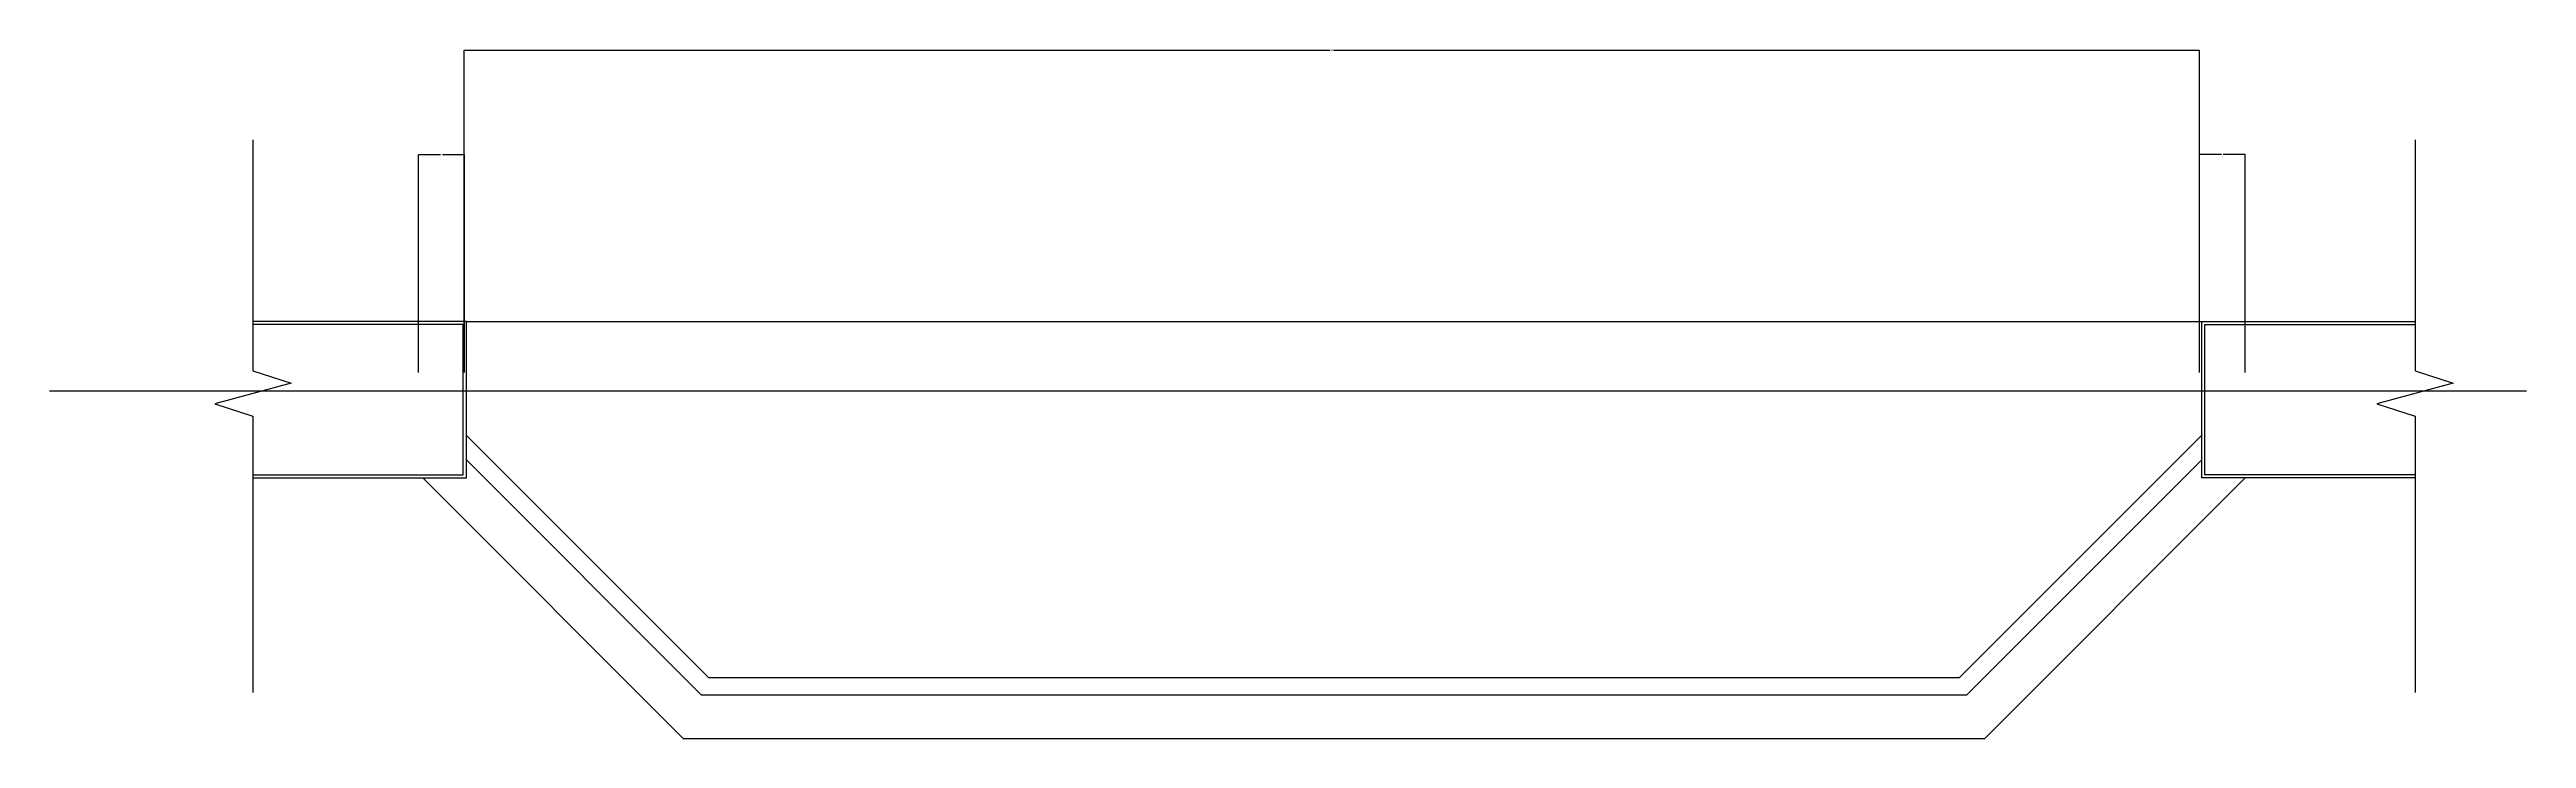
# Model space of a CAD drawing. Header units: metres. Extents: x -3162 to 6352, y -3306 to 1625.
# Drawn here: x -1394 to 1461, y 829 to 1622 of the extents above; entities that cross this region are included whole.
import ezdxf

# ---------------------------------------------------------------- set-up
doc = ezdxf.new("R2010")
doc.units = ezdxf.units.M
for name, color, linetype in [('LM', 141, 'Continuous'), ('OTHER', 7, 'Continuous'), ('PUB_DIM', 3, 'Continuous'), ('PUB_WALL', 7, 'Continuous'), ('S_DOTE', 1, 'Continuous'), ('S_FLOOR', 2, 'Continuous')]:
    doc.layers.add(name, color=color, linetype=linetype)
doc.dimstyles.get("Standard").update_dxf_attribs({"dimtxt": 2.5, "dimasz": 2.5, "dimexe": 1.25, "dimexo": 0.625, "dimtad": 1, "dimcen": 2.5, "dimazin": 3, "dimtfac": 1, "dimtmove": 0, "dimatfit": 3})

# ---------------------------------------------------------------- blocks, each defined once
blk = doc.blocks.new('*D40')
for p, q in [((-916.48, 1249.94), (-916.48, 1621.08)), ((-916.23, 1621.08), (81.52, 1621.08)), ((85.52, 1621.08), (1083.27, 1621.08)), ((1083.52, 1249.94), (1083.52, 1621.08))]:
    blk.add_line(p, q)
at = {"layer": 'Defpoints'}
for p in [(-916.48, 1621.08), (-916.48, 1249.94), (1083.52, 1249.94)]:
    blk.add_point(p, dxfattribs=at)
at = {"layer": 'PUB_DIM', "insert": (83.52, 1621.08), "char_height": 1, "attachment_point": 5}
blk.add_mtext('2000', dxfattribs=at)
blk = doc.blocks.new('*D41')
for p, q in [((-968.76, 1249.94), (-968.76, 1501.08)), ((-968.51, 1501.08), (-943.4, 1501.08)), ((-941.4, 1501.08), (-916.29, 1501.08)), ((-916.04, 1249.94), (-916.04, 1501.08))]:
    blk.add_line(p, q)
at = {"layer": 'Defpoints'}
for p in [(-968.76, 1501.08), (-968.76, 1249.94), (-916.04, 1249.94)]:
    blk.add_point(p, dxfattribs=at)
at = {"layer": 'PUB_DIM', "insert": (-942.4, 1501.08), "char_height": 1, "attachment_point": 5}
blk.add_mtext('50', dxfattribs=at)
blk = doc.blocks.new('*D42')
for p, q in [((1108.88, 1501.08), (1083.27, 1501.08)), ((1083.52, 1249.94), (1083.52, 1501.08)), ((1136.49, 1501.08), (1110.88, 1501.08)), ((1136.24, 1249.94), (1136.24, 1501.08))]:
    blk.add_line(p, q)
at = {"layer": 'Defpoints'}
for p in [(1136.24, 1501.08), (1083.52, 1249.94), (1136.24, 1249.94)]:
    blk.add_point(p, dxfattribs=at)
at = {"layer": 'PUB_DIM', "insert": (1109.88, 1501.08), "char_height": 1, "attachment_point": 5}
blk.add_mtext('50', dxfattribs=at)

msp = doc.modelspace()

# ---------------------------------------------------------------- linework, layer by layer
at = {"layer": 'LM'}
for p, q in [((-913.76, 1308.78), (1086.24, 1308.78)), ((-634.77, 898.78), (-914.26, 1178.28)), ((807.24, 898.78), (1086.74, 1178.28)), ((-643.05, 878.78), (-913.76, 1149.49)), ((815.53, 878.78), (1086.24, 1149.49)), ((-663.76, 828.78), (-963.76, 1128.78)), ((836.24, 828.78), (1136.24, 1128.78)), ((-634.77, 898.78), (807.24, 898.78)), ((-643.05, 878.78), (815.53, 878.78)), ((-663.76, 828.78), (836.24, 828.78))]:
    msp.add_line(p, q, dxfattribs=at)
at = {"layer": 'OTHER'}
for p, q in [((-1159.74, 1517.86), (-1159.74, 1251.9)), ((1332.15, 1517.86), (1332.15, 1251.9)), ((-1115.74, 1237.9), (-1203.74, 1213.9)), ((-1159.74, 1251.9), (-1115.74, 1237.9)), ((1376.15, 1237.9), (1288.15, 1213.9)), ((1332.15, 1251.9), (1376.15, 1237.9)), ((-1203.74, 1213.9), (-1159.74, 1199.9)), ((-1159.74, 1199.9), (-1159.74, 881.58)), ((1288.15, 1213.9), (1332.15, 1199.9)), ((1332.15, 1199.9), (1332.15, 881.58))]:
    msp.add_line(p, q, dxfattribs=at)
at = {"layer": 'PUB_WALL'}
for points in [[(-1159.74, 1132.28), (-917.26, 1132.28), (-917.26, 1305.28), (-1159.74, 1305.28)], [(1332.15, 1132.28), (1089.74, 1132.28), (1089.74, 1305.28), (1332.15, 1305.28)]]:
    msp.add_lwpolyline(points, dxfattribs=at)
at = {"layer": 'S_DOTE'}
msp.add_line((-1394.16, 1228.78), (1460.51, 1228.78), dxfattribs=at)
at = {"layer": 'S_FLOOR'}
for p, q in [((-913.76, 1308.78), (-1159.74, 1308.78)), ((-913.76, 1128.78), (-913.76, 1308.78)), ((1086.24, 1128.78), (1086.24, 1308.78)), ((1086.24, 1308.78), (1332.15, 1308.78)), ((-1159.74, 1128.78), (-913.76, 1128.78)), ((1332.15, 1128.78), (1086.24, 1128.78))]:
    msp.add_line(p, q, dxfattribs=at)

# ---------------------------------------------------------------- dimensions: what is measured, and where the dimension line sits
at = {"layer": 'PUB_DIM'}
dim = msp.add_linear_dim(base=(-916.48, 1621.08), p1=(-916.48, 1249.94), p2=(1083.52, 1249.94), dimstyle='Standard', dxfattribs=at)
dim.commit()
dim.dimension.update_dxf_attribs({"geometry": '*D40', "text_midpoint": (83.52, 1621.08)})
for base, p1, p2, picture, middle in [((-968.76, 1501.08), (-968.76, 1249.94), (-916.04, 1249.94), '*D41', (-942.4, 1501.08)), ((1136.24, 1501.08), (1136.24, 1249.94), (1083.52, 1249.94), '*D42', (1109.88, 1501.08))]:
    dim = msp.add_linear_dim(base=base, p1=p1, p2=p2, text='50', dimstyle='Standard', dxfattribs=at)
    dim.commit()
    dim.dimension.update_dxf_attribs({"geometry": picture, "text_midpoint": middle})

doc.saveas('drawing.dxf')
